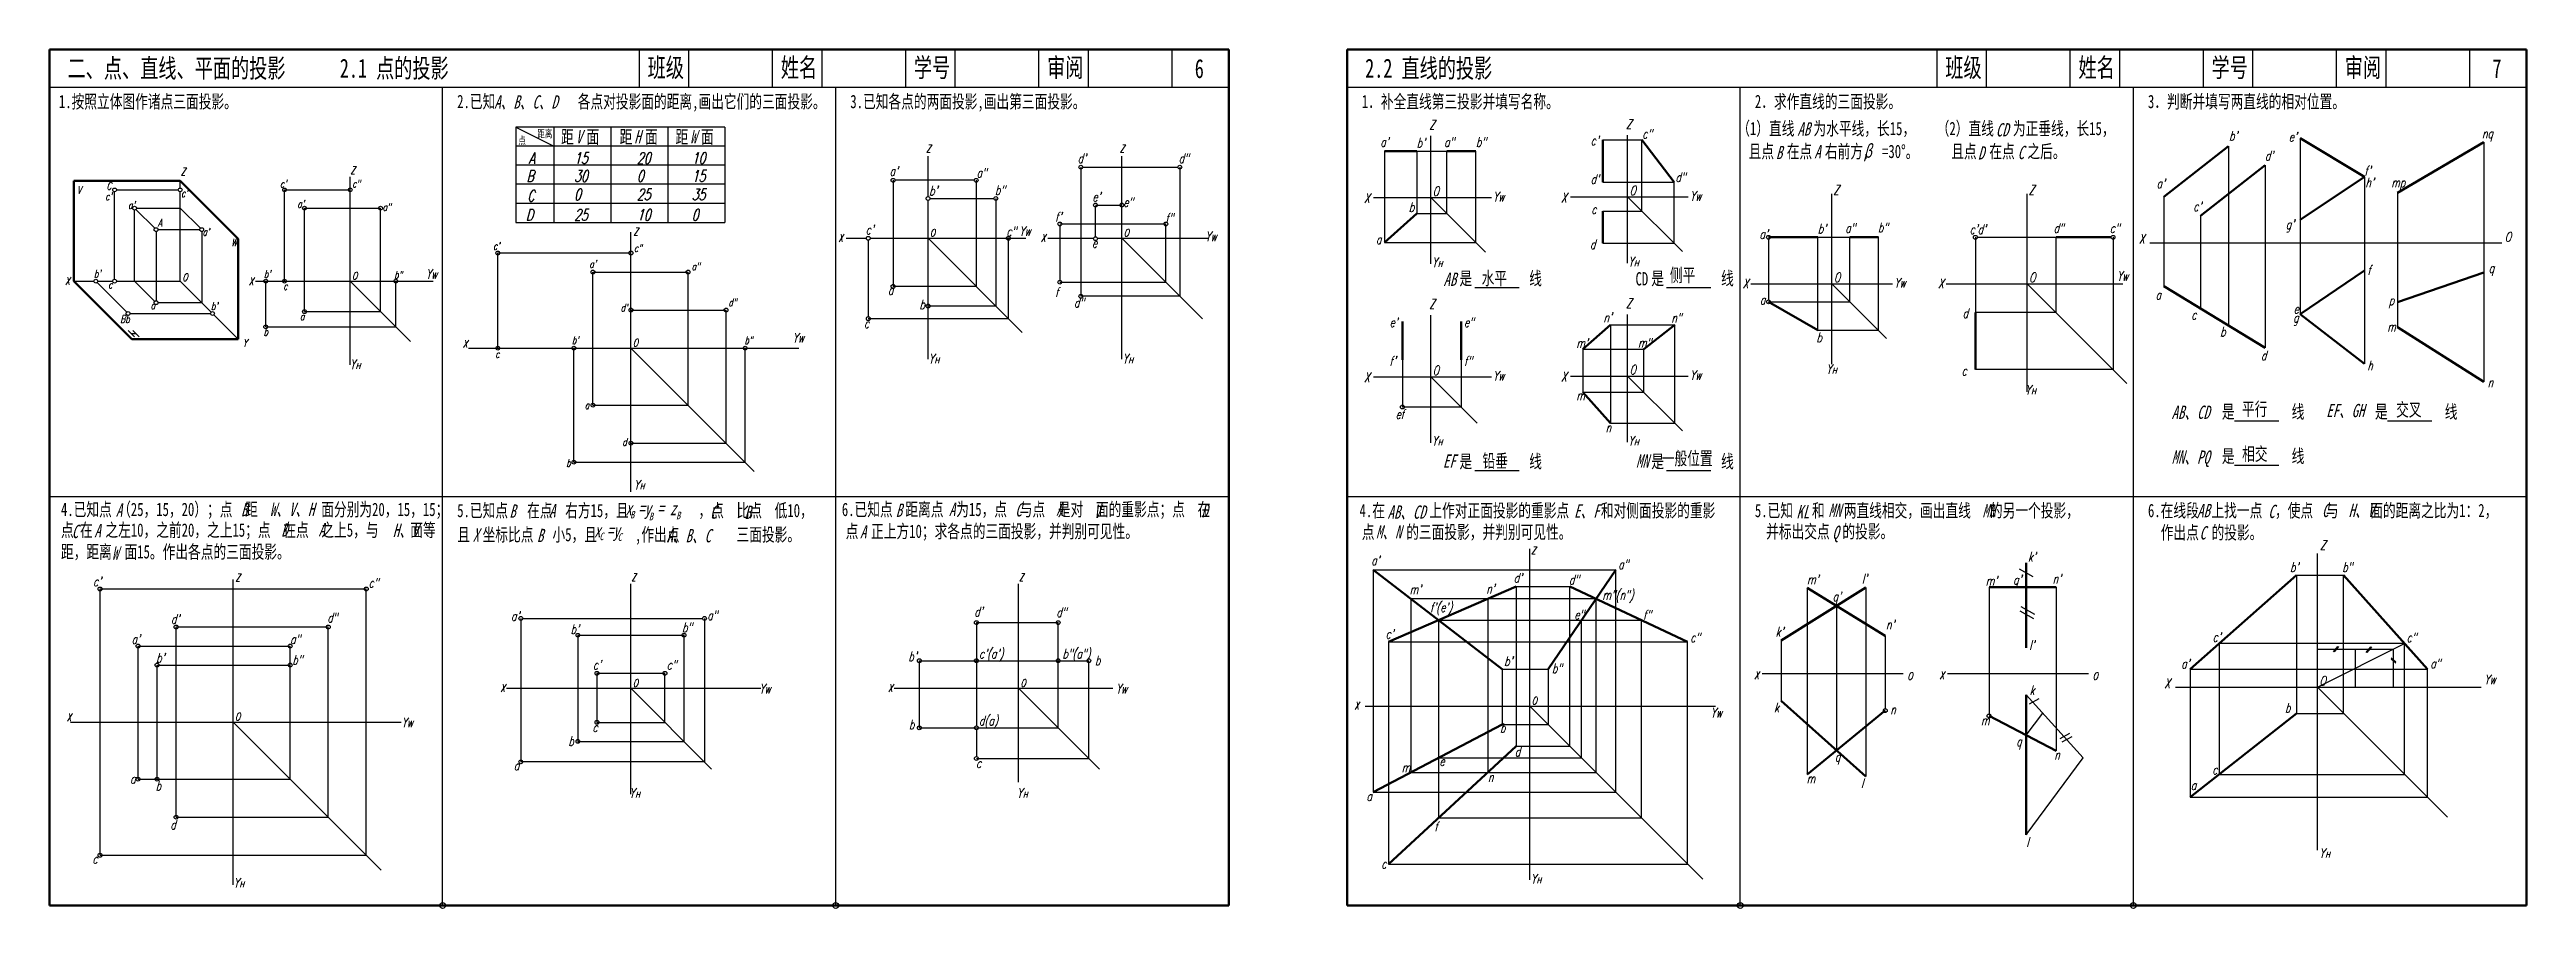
# Model space of a CAD drawing. Header units: millimetres. Extents: x -1022 to 1047, y 2161 to 2730.
# Drawn here: x -1007 to -356, y 2504 to 2730 of the extents above; entities that cross this region are included whole.
import ezdxf

# ---------------------------------------------------------------- set-up
doc = ezdxf.new("R2010")
doc.units = ezdxf.units.MM
doc.header["$PDMODE"] = 33
doc.header["$PDSIZE"] = 1.5
for name, color, linetype, lineweight in [('文字', 7, 'Continuous', 25), ('标注', 7, 'Continuous', 25), ('标题文字', 7, 'Continuous', 25), ('答案作图线1', 5, 'Continuous', 25), ('答案作图线2', 6, 'Continuous', 25), ('答案标注', 1, 'Continuous', 25), ('答案粗实线', 1, 'Continuous', 50), ('答案细实线', 1, 'Continuous', 25), ('粗实线', 7, 'Continuous', 50), ('细实线', 7, 'Continuous', 25)]:
    doc.layers.add(name, color=color, linetype=linetype, lineweight=lineweight)
doc.styles.add('style1', font='txt.shx', dxfattribs={"width": 0.7, "oblique": 15})
doc.styles.add('字母标注-2.5号', font='txt.shx', dxfattribs={"width": 0.7, "oblique": 15, "height": 2.5})
doc.styles.add('标题字母', font='SIMFANG.TTF', dxfattribs={"width": 0.7, "oblique": 15, "height": 3.5})
doc.styles.add('标题汉字1-5号', font='SimSun.ttf', dxfattribs={"width": 0.7, "height": 5})
doc.styles.add('标题汉字2-3.5号', font='SimSun.ttf', dxfattribs={"width": 0.7, "height": 3.5})

msp = doc.modelspace()

# ---------------------------------------------------------------- texts
at = {"layer": '文字', "style": '标题汉字2-3.5号', "width": 0.7}
for s, p in [('距离', (-878.6, 2706.51)), ('点', (-883.62, 2704.75))]:
    msp.add_text(s, height=2, dxfattribs=at).set_placement(p)
at = {"layer": '标注', "oblique": 15, "width": 0.7}
for s, height, style, p in [('Z', 2.5, '字母标注-2.5号', (-644.2, 2708.64)), ('Z', 2.5, '字母标注-2.5号', (-592.42, 2708.81)), ('A', 3, 'style1', (-880.95, 2699.62)), ('15', 3, 'style1', (-868.97, 2699.62)), ('20', 3, 'style1', (-852.47, 2699.62)), ('10', 3, 'style1', (-838.06, 2699.62)), ('Z', 2, '字母标注-2.5号', (-776.42, 2702.6)), ("d'", 2.5, '字母标注-2.5号', (-736.59, 2699.83)), ('Z', 2, '字母标注-2.5号', (-725.48, 2702.6)), ('d"', 2.5, '字母标注-2.5号', (-710.06, 2699.83)), ("a'", 2.5, '字母标注-2.5号', (-657.06, 2704.11)), ("b'", 2.5, '字母标注-2.5号', (-647.47, 2703.93)), ("c'", 2.5, '字母标注-2.5号', (-601.75, 2704.49)), ("b'", 2.5, '字母标注-2.5号', (-433.91, 2705.74)), ("d'", 2.5, '字母标注-2.5号', (-424.5, 2700.51)), ("e'", 2.5, '字母标注-2.5号', (-418.22, 2705.48)), ('nq', 2.5, '字母标注-2.5号', (-367.41, 2706.33)), ('Z', 2, '字母标注-2.5号', (-972.33, 2696.53)), ('Z', 2, '字母标注-2.5号', (-927.74, 2696.91)), ('B', 3, 'style1', (-881.48, 2694.93)), ('30', 3, 'style1', (-868.97, 2694.93)), ('0', 3, 'style1', (-852.47, 2694.93)), ('15', 3, 'style1', (-838.06, 2694.93)), ("a'", 2.5, '字母标注-2.5号', (-786.04, 2696.46)), ('a"', 2.5, '字母标注-2.5号', (-763.18, 2696.02)), ("d'", 2.5, '字母标注-2.5号', (-601.75, 2694.34)), ("a'", 2.5, '字母标注-2.5号', (-452.99, 2693.19)), ("f'", 2.5, '字母标注-2.5号', (-398.35, 2696.59)), ("h'", 2.5, '字母标注-2.5号', (-398.06, 2693.48)), ("c'", 2, '字母标注-2.5号', (-992.21, 2690.07)), ("a'", 2, '字母标注-2.5号', (-986.2, 2687.78)), ("c'", 2, 'style1', (-972.27, 2690.89)), ('C', 3, 'style1', (-881.3, 2689.73)), ('0', 3, 'style1', (-868.97, 2690.07)), ('25', 3, 'style1', (-852.47, 2690.07)), ('35', 3, 'style1', (-838.06, 2690.07)), ("b'", 2.5, '字母标注-2.5号', (-775.64, 2691.33)), ('b"', 2.5, '字母标注-2.5号', (-758.34, 2691.47)), ("e'", 2.5, '字母标注-2.5号', (-732.7, 2689.72)), ('X', 2.5, '字母标注-2.5号', (-661.32, 2689.33)), ('b', 2.5, '字母标注-2.5号', (-649.54, 2687)), ('O', 2.5, '字母标注-2.5号', (-643.29, 2691.19)), ('Yw', 2.5, '字母标注-2.5号', (-627.4, 2689.75)), ('X', 2.5, '字母标注-2.5号', (-609.54, 2689.5)), ('O', 2.5, '字母标注-2.5号', (-591.51, 2691.36)), ('Yw', 2.5, '字母标注-2.5号', (-575.62, 2689.92)), ('Z', 2.5, '字母标注-2.5号', (-537.94, 2691.51)), ('Z', 2.5, '字母标注-2.5号', (-486.61, 2691.51)), ("c'", 2.5, '字母标注-2.5号', (-443.32, 2687.18)), ('mp', 2.5, '字母标注-2.5号', (-391.29, 2693.46)), ('A', 2, '字母标注-2.5号', (-978.38, 2683.13)), ("a'", 2, 'style1', (-966.64, 2680.73)), ('D', 3, 'style1', (-881.65, 2684.69)), ('25', 3, 'style1', (-868.97, 2684.69)), ('Z', 2, '字母标注-2.5号', (-853.34, 2680.8)), ('10', 3, 'style1', (-852.47, 2684.69)), ('0', 3, 'style1', (-838.06, 2684.69)), ("c'", 2.5, '字母标注-2.5号', (-792.34, 2681.07)), ('Yw', 2.5, 'style1', (-751.91, 2680.69)), ("f'", 2.5, '字母标注-2.5号', (-742.52, 2684.44)), ('c', 2.5, '字母标注-2.5号', (-601.56, 2686.44)), ("c'd'", 2.5, '字母标注-2.5号', (-502.14, 2681.17)), ('d"', 2.5, '字母标注-2.5号', (-480.05, 2681.46)), ('c"', 2.5, '字母标注-2.5号', (-465.27, 2681.46)), ("g'", 2.5, '字母标注-2.5号', (-419.01, 2682.48)), ('X', 2, '字母标注-2.5号', (-799.49, 2679.15)), ('O', 2, '字母标注-2.5号', (-775.42, 2680.48)), ('X', 2, '字母标注-2.5号', (-746.24, 2679.15)), ('e', 2.5, '字母标注-2.5号', (-732.84, 2677.56)), ('O', 2, '字母标注-2.5号', (-724.48, 2680.48)), ('Yw', 2.5, 'style1', (-703.04, 2679.31)), ('a', 2.5, '字母标注-2.5号', (-658.19, 2678.54)), ('d', 2.5, '字母标注-2.5号', (-601.94, 2677.22)), ("a'", 2.5, '字母标注-2.5号', (-557.36, 2679.92)), ('X', 2.5, '字母标注-2.5号', (-457.63, 2678.67)), ('O', 2.5, '字母标注-2.5号', (-361.43, 2679.19)), ("b'", 2, 'style1', (-995.18, 2669.76)), ('X', 2, '字母标注-2.5号', (-954.48, 2667.73)), ('O', 2, '字母标注-2.5号', (-927.33, 2669.19)), ('Yw', 2.5, 'style1', (-907.93, 2669.42)), ('Y', 2.5, '字母标注-2.5号', (-643.47, 2672.47)), ('H', 1.5, 'style1', (-641.91, 2672.55)), ('Y', 2.5, '字母标注-2.5号', (-591.87, 2672.65)), ('H', 1.5, 'style1', (-590.32, 2672.73)), ('O', 2.5, '字母标注-2.5号', (-537.8, 2668.53)), ('O', 2.5, '字母标注-2.5号', (-486.47, 2668.53)), ('Yw', 2.5, '字母标注-2.5号', (-463.41, 2668.88)), ('f', 2.5, '字母标注-2.5号', (-397.56, 2670.47)), ('q', 2.5, '字母标注-2.5号', (-365.67, 2670.98)), ('c', 2, 'style1', (-991.45, 2666.87)), ("b'", 2, 'style1', (-964.43, 2661.24)), ('f', 2.5, '字母标注-2.5号', (-742.52, 2664.66)), ('Z', 2.5, '字母标注-2.5号', (-644.2, 2661.55)), ('Z', 2.5, '字母标注-2.5号', (-592.42, 2661.72)), ('X', 2.5, '字母标注-2.5号', (-561.77, 2666.91)), ('a', 2.5, '字母标注-2.5号', (-557.26, 2662.64)), ('Yw', 2.5, '字母标注-2.5号', (-521.91, 2667.09)), ('X', 2.5, '字母标注-2.5号', (-510.44, 2666.91)), ('a', 2.5, '字母标注-2.5号', (-453.25, 2663.93)), ('p', 2.5, '字母标注-2.5号', (-391.95, 2662.5)), ('B', 2, 'style1', (-988.25, 2657.87)), ('b', 2, 'style1', (-986.94, 2657.85)), ('a', 2, 'style1', (-980.29, 2661.43)), ('c', 2.5, '字母标注-2.5号', (-792.78, 2656.46)), ("e'", 2.5, '字母标注-2.5号', (-654.62, 2656.72)), ('e"', 2.5, '字母标注-2.5号', (-635.05, 2656.72)), ("n'", 2.5, '字母标注-2.5号', (-598.36, 2658.04)), ('n"', 2.5, '字母标注-2.5号', (-580.51, 2657.91)), ('d', 2.5, '字母标注-2.5号', (-503.99, 2659.1)), ('c', 2.5, '字母标注-2.5号', (-443.84, 2658.7)), ('b', 2.5, '字母标注-2.5号', (-436.26, 2654.26)), ('g', 2.5, '字母标注-2.5号', (-417.07, 2657.95)), ('e', 2.5, '字母标注-2.5号', (-416.93, 2660.25)), ('m', 2.5, '字母标注-2.5号', (-392.34, 2655.56)), ('X', 2, '字母标注-2.5号', (-898.21, 2651.31)), ('O', 2, '字母标注-2.5号', (-853.51, 2651.61)), ('Yw', 2.5, 'style1', (-811.5, 2652.64)), ("m'", 2.5, '字母标注-2.5号', (-605.51, 2651.27)), ('m"', 2.5, '字母标注-2.5号', (-589.29, 2651.34)), ('d', 2.5, '字母标注-2.5号', (-425.54, 2647.98)), ('Y', 2.5, 'style1', (-927.91, 2645.67)), ('H', 1.5, 'style1', (-926.35, 2645.74)), ('Y', 2.5, 'style1', (-775.75, 2647.15)), ('H', 1.5, 'style1', (-774.2, 2647.23)), ('Y', 2.5, 'style1', (-724.81, 2647.15)), ('H', 1.5, 'style1', (-723.26, 2647.23)), ('X', 2.5, '字母标注-2.5号', (-661.32, 2642.24)), ("f'", 2.5, '字母标注-2.5号', (-654.62, 2646.57)), ('O', 2.5, '字母标注-2.5号', (-643.29, 2644.1)), ('f"', 2.5, '字母标注-2.5号', (-635.05, 2646.57)), ('Yw', 2.5, '字母标注-2.5号', (-627.4, 2642.66)), ('X', 2.5, '字母标注-2.5号', (-609.54, 2642.41)), ('O', 2.5, '字母标注-2.5号', (-591.51, 2644.27)), ('Yw', 2.5, '字母标注-2.5号', (-575.62, 2642.83)), ('Y', 2.5, '字母标注-2.5号', (-539.82, 2644.4)), ('H', 1.5, 'style1', (-538.27, 2644.48)), ('c', 2.5, '字母标注-2.5号', (-504.22, 2644)), ('h', 2.5, '字母标注-2.5号', (-397.57, 2645.37)), ('m', 2.5, '字母标注-2.5号', (-605.51, 2637.54)), ('Y', 2.5, '字母标注-2.5号', (-487.47, 2638.98)), ('H', 1.5, 'style1', (-485.92, 2639.05)), ('n', 2.5, '字母标注-2.5号', (-365.93, 2640.93)), ('n', 2.5, '字母标注-2.5号', (-597.8, 2629.08)), ('Y', 2.5, '字母标注-2.5号', (-643.47, 2625.58)), ('H', 1.5, 'style1', (-641.91, 2625.66)), ('Y', 2.5, '字母标注-2.5号', (-591.87, 2625.56)), ('H', 1.5, 'style1', (-590.32, 2625.64)), ('Y', 2.5, 'style1', (-853.24, 2614.02)), ('H', 1.5, 'style1', (-851.68, 2614.1)), ('x =y = z', 3.5, '标题字母', (-855.46, 2607.28)), ('B', 2, '标题字母', (-854.24, 2606.41)), ('B', 2, '标题字母', (-849.32, 2605.93)), ('B', 2, '标题字母', (-842.15, 2606.2)), ('x =y', 3.5, '标题字母', (-863.69, 2601.47)), ('C', 2, '标题字母', (-862.33, 2600.71)), ('C', 2, '标题字母', (-857.54, 2600.53)), ('Z', 2, '字母标注-2.5号', (-617.37, 2597)), ('Z', 2.5, '字母标注-2.5号', (-410, 2598.15)), ('Z', 2, '字母标注-2.5号', (-957.96, 2589.88)), ('Z', 2, '字母标注-2.5号', (-853.93, 2589.91)), ('Z', 2, '字母标注-2.5号', (-752.02, 2589.91)), ("a'", 2.5, '字母标注-2.5号', (-659.43, 2594.15)), ("d'", 2.5, '字母标注-2.5号', (-621.96, 2589.55)), ('d"', 2.5, '字母标注-2.5号', (-607.45, 2589.06)), ('a"', 2.5, '字母标注-2.5号', (-594.49, 2593.09)), ("m'", 2.5, '字母标注-2.5号', (-544.84, 2589.14)), ("l'", 2.5, '字母标注-2.5号', (-530.44, 2589.36)), ("k'", 2.5, '字母标注-2.5号', (-486.78, 2595.1)), ("n'", 2.5, '字母标注-2.5号', (-480.28, 2589.33)), ("b'", 2.5, '字母标注-2.5号', (-417.89, 2592.39)), ('b"', 2.5, '字母标注-2.5号', (-404.18, 2592.39)), ("m'", 2.5, '字母标注-2.5号', (-497.89, 2588.8)), ("n'", 2.5, '字母标注-2.5号', (-524.09, 2577.29)), ("c'", 2.5, '字母标注-2.5号', (-655.67, 2574.79)), ('c"', 2.5, '字母标注-2.5号', (-575.55, 2573.88)), ("k'", 2.5, '字母标注-2.5号', (-553.1, 2575.39)), ("l'", 2.5, '字母标注-2.5号', (-486.46, 2571.91)), ("b'", 2.5, '字母标注-2.5号', (-624.48, 2567.64)), ('b"', 2.5, '字母标注-2.5号', (-611.93, 2565.77)), ('X', 2, '字母标注-2.5号', (-558.73, 2564.16)), ('O', 2, '字母标注-2.5号', (-518.47, 2563.97)), ('X', 2, '字母标注-2.5号', (-510.03, 2564.16)), ('O', 2, '字母标注-2.5号', (-469.77, 2563.97)), ("a'", 2.5, '字母标注-2.5号', (-446.51, 2566.98)), ('a"', 2.5, '字母标注-2.5号', (-381, 2567.04)), ('X', 2, '字母标注-2.5号', (-888.34, 2560.87)), ('O', 2, '字母标注-2.5号', (-853.51, 2562.19)), ('Yw', 2.5, 'style1', (-820.29, 2560.44)), ('X', 2, '字母标注-2.5号', (-786.43, 2560.87)), ('O', 2, '字母标注-2.5号', (-751.6, 2562.19)), ('Yw', 2.5, 'style1', (-726.56, 2560.44)), ('O', 2, '字母标注-2.5号', (-617.23, 2557.49)), ('k', 2.5, '字母标注-2.5号', (-486.33, 2560.03)), ('X', 2.5, '字母标注-2.5号', (-450.91, 2561.82)), ('O', 2.5, '字母标注-2.5号', (-410.18, 2562.49)), ('Yw', 2.5, '字母标注-2.5号', (-366.8, 2562.84)), ('X', 2, '字母标注-2.5号', (-1002.35, 2553.15)), ('O', 2, '字母标注-2.5号', (-958.09, 2553.31)), ('Yw', 2.5, 'style1', (-914.32, 2551.55)), ('X', 2, '字母标注-2.5号', (-663.86, 2556.23)), ('b', 2.5, '字母标注-2.5号', (-625.58, 2550.14)), ('Yw', 2.5, 'style1', (-570.19, 2554.12)), ('k', 2.5, '字母标注-2.5号', (-553.52, 2555.49)), ('n', 2.5, '字母标注-2.5号', (-522.98, 2554.96)), ('m', 2.5, '字母标注-2.5号', (-499.15, 2552.08)), ('b', 2.5, '字母标注-2.5号', (-419.22, 2555.41)), ('d', 2.5, '字母标注-2.5号', (-621.68, 2543.88)), ('Y', 2.5, 'style1', (-854.43, 2532.99)), ('H', 1.5, 'style1', (-852.88, 2533.07)), ('Y', 2.5, 'style1', (-752.52, 2532.99)), ('H', 1.5, 'style1', (-750.97, 2533.07)), ('a', 2.5, '字母标注-2.5号', (-660.68, 2532.18)), ('l', 2.5, '字母标注-2.5号', (-530.65, 2535.6)), ('a', 2.5, '字母标注-2.5号', (-443.98, 2535.05)), ('l', 2.5, '字母标注-2.5号', (-487.21, 2520.13)), ('c', 2.5, '字母标注-2.5号', (-656.78, 2514.39)), ('Y', 2.5, '字母标注-2.5号', (-410.17, 2517.21)), ('H', 1.5, 'style1', (-408.62, 2517.29)), ('Y', 2.5, 'style1', (-958.47, 2509.39)), ('H', 1.5, 'style1', (-956.92, 2509.47)), ('Y', 2.5, 'style1', (-617.48, 2510.45)), ('H', 1.5, 'style1', (-615.93, 2510.53))]:
    msp.add_text(s, height=height, dxfattribs=dict(at, style=style)).set_placement(p)
at = {"layer": '标题文字', "width": 0.7}
for s, height, style, p in [('学号', 5, '标题汉字1-5号', (-779.64, 2722.43)), ('学号', 5, '标题汉字1-5号', (-438.52, 2722.43)), ('二、点、直线、平面的投影      2.1 点的投影', 5, '标题汉字1-5号', (-1002.13, 2722.26)), ('班级', 5, '标题汉字1-5号', (-849.64, 2722.43)), ('姓名', 5, '标题汉字1-5号', (-814.64, 2722.43)), ('审阅', 5, '标题汉字1-5号', (-744.64, 2722.43)), ('6', 5, '标题汉字1-5号', (-705.81, 2722.16)), ('2.2 直线的投影', 5, '标题汉字1-5号', (-661.01, 2722.26)), ('班级', 5, '标题汉字1-5号', (-508.52, 2722.43)), ('姓名', 5, '标题汉字1-5号', (-473.52, 2722.43)), ('审阅', 5, '标题汉字1-5号', (-403.52, 2722.43)), ('7', 5, '标题汉字1-5号', (-364.69, 2722.16)), ('1.按照立体图作诸点三面投影。', 3.5, '标题汉字2-3.5号', (-1004.4, 2714.26)), ('2.已知             各点对投影面的距离,画出它们的三面投影。', 3.5, '标题汉字2-3.5号', (-899.7, 2714.26)), ('3.已知各点的两面投影,画出第三面投影。', 3.5, '标题汉字2-3.5号', (-796.36, 2714.26)), ('1．补全直线第三投影并填写名称。', 3.5, '标题汉字2-3.5号', (-661.9, 2714.26)), ('2．求作直线的三面投影。', 3.5, '标题汉字2-3.5号', (-558.57, 2714.26)), ('3．判断并填写两直线的相对位置。', 3.5, '标题汉字2-3.5号', (-455.24, 2714.26)), ('距  面', 3.5, '标题汉字2-3.5号', (-872.39, 2704.97)), ('距  面', 3.5, '标题汉字2-3.5号', (-856.98, 2704.97)), ('距  面', 3.5, '标题汉字2-3.5号', (-842.3, 2704.97)), ('（1）直线   为水平线，长15，', 3.5, '标题汉字2-3.5号', (-563.21, 2707.16)), ('（2）直线   为正垂线，长15，', 3.5, '标题汉字2-3.5号', (-510.78, 2707.16)), ('且点  在点  右前方， =30°。', 3.5, '标题汉字2-3.5号', (-560.21, 2701.15)), ('且点  在点  之后。', 3.5, '标题汉字2-3.5号', (-506.96, 2701.15)), ('  是         线', 3.5, '标题汉字2-3.5号', (-639.57, 2667.77)), ('水平', 3.5, '标题汉字2-3.5号', (-630.4, 2667.77)), ('CD', 3.5, '标题汉字2-3.5号', (-589.95, 2667.65)), ('  是         线', 3.5, '标题汉字2-3.5号', (-589.14, 2667.77)), ('侧平', 3.5, '标题汉字2-3.5号', (-580.91, 2668.62)), ('平行', 3.5, '标题汉字2-3.5号', (-430.53, 2633.42)), ('交叉', 3.5, '标题汉字2-3.5号', (-390, 2633.28)), ('       是         线', 3.5, '标题汉字2-3.5号', (-447.48, 2632.73)), ('       是         线', 3.5, '标题汉字2-3.5号', (-407.22, 2632.73)), ('一般位置', 3.5, '标题汉字2-3.5号', (-583.04, 2620.45)), ('       是         线', 3.5, '标题汉字2-3.5号', (-447.48, 2621.07)), ('相交', 3.5, '标题汉字2-3.5号', (-430.49, 2621.64)), ('  是         线', 3.5, '标题汉字2-3.5号', (-639.57, 2619.67)), ('铅垂', 3.5, '标题汉字2-3.5号', (-630.18, 2619.81)), ('  是         线', 3.5, '标题汉字2-3.5号', (-589.14, 2619.67)), ('4.已知点 （25，15，20）；点  距          面分别为20，15，15；', 3.5, '标题汉字2-3.5号', (-1003.86, 2607.05)), ('6.已知点  距离点  为15，点  与点  是对  面的重影点；点  在', 3.5, '标题汉字2-3.5号', (-798.58, 2607.05)), ('点 在  之左10，之前20，之上15；点  在点  之上5，与     面等', 3.5, '标题汉字2-3.5号', (-1003.86, 2601.63)), ('5.已知点   在点  右方15，且           ，点  比点  低10，', 3.5, '标题汉字2-3.5号', (-899.7, 2606.76)), ('点  正上方10；求各点的三面投影，并判别可见性。', 3.5, '标题汉字2-3.5号', (-797.58, 2601.31)), ('4.在       上作对正面投影的重影点     和对侧面投影的重影', 3.5, '标题汉字2-3.5号', (-662.49, 2606.76)), ('点     的三面投影，并判别可见性。', 3.5, '标题汉字2-3.5号', (-661.9, 2601.1)), ('5.已知   和   两直线相交，画出直线   的另一个投影，', 3.5, '标题汉字2-3.5号', (-558.57, 2606.76)), ('并标出交点  的投影。', 3.5, '标题汉字2-3.5号', (-555.61, 2601.25)), ('6.在线段  上找一点  ，使点  与     面的距离之比为1：2，', 3.5, '标题汉字2-3.5号', (-455.24, 2606.76)), ('作出点  的投影。', 3.5, '标题汉字2-3.5号', (-451.89, 2600.98)), ('距，距离  面15。作出各点的三面投影。', 3.5, '标题汉字2-3.5号', (-1003.86, 2595.91)), ('且  坐标比点   小5，且      ,作出点         三面投影。', 3.5, '标题汉字2-3.5号', (-899.7, 2600.43))]:
    msp.add_text(s, height=height, dxfattribs=dict(at, style=style)).set_placement(p)
at = {"layer": '答案标注', "oblique": 15, "width": 0.7}
for s, height, style, p in [('c"', 2.5, '字母标注-2.5号', (-588.16, 2706.25)), ('a"', 2.5, '字母标注-2.5号', (-640.26, 2704.11)), ('b"', 2.5, '字母标注-2.5号', (-631.89, 2704.11)), ('d"', 2.5, '字母标注-2.5号', (-579.45, 2694.85)), ("c'", 2, 'style1', (-946.27, 2693.41)), ("a'", 2, 'style1', (-941.72, 2688.09)), ('c"', 2, 'style1', (-927.3, 2693.41)), ('a"', 2, 'style1', (-919.29, 2687.27)), ('e"', 2.5, '字母标注-2.5号', (-724.61, 2688.28)), ('c"', 2.5, '字母标注-2.5号', (-755.32, 2680.61)), ('f"', 2.5, '字母标注-2.5号', (-713.57, 2684.15)), ("b'", 2.5, '字母标注-2.5号', (-542.03, 2681.33)), ('a"', 2.5, '字母标注-2.5号', (-534.83, 2681.49)), ('b"', 2.5, '字母标注-2.5号', (-526.23, 2681.64)), ("c'", 2, 'style1', (-890.25, 2677.05)), ('c"', 2, 'style1', (-853.22, 2676.49)), ("b'", 2, 'style1', (-950.53, 2669.64)), ('b"', 2, 'style1', (-916.27, 2669.45)), ("a'", 2, 'style1', (-864.96, 2672.3)), ('a"', 2, 'style1', (-838.07, 2671.65)), ('c', 2, 'style1', (-945.44, 2666.46)), ('d"', 2, 'style1', (-828.4, 2662.19)), ('a', 2.5, '字母标注-2.5号', (-786.47, 2665.18)), ('b', 2.5, '字母标注-2.5号', (-778.19, 2661.39)), ('d"', 2.5, '字母标注-2.5号', (-737.55, 2661.9)), ('a', 2, 'style1', (-941.03, 2658.52)), ("d'", 2, 'style1', (-856.73, 2660.79)), ('b', 2, 'style1', (-950.6, 2654.45)), ("b'", 2, 'style1', (-869.56, 2652.26)), ('b"', 2, 'style1', (-824.18, 2652.26)), ('b', 2.5, '字母标注-2.5号', (-542.38, 2652.76)), ('c', 2, 'style1', (-889.68, 2648.6)), ('a', 2, 'style1', (-866.17, 2635.18)), ('ef', 2.5, '字母标注-2.5号', (-653.02, 2632.56)), ('d', 2, 'style1', (-856.31, 2625.48)), ('b', 2, 'style1', (-871.03, 2620.01)), ("q'", 2.5, '字母标注-2.5号', (-490.68, 2589.09)), ("c'", 2.5, '字母标注-2.5号', (-995.41, 2588.6)), ('c"', 2.5, '字母标注-2.5号', (-923, 2588.24)), ("m'", 2.5, '字母标注-2.5号', (-649.34, 2586.55)), ("n'", 2.5, '字母标注-2.5号', (-629.18, 2586.7)), ('m"(n")', 2.5, '字母标注-2.5号', (-598.64, 2585.07)), ("q'", 2.5, '字母标注-2.5号', (-538.12, 2584.66)), ("d'", 2.5, '字母标注-2.5号', (-974.93, 2578.74)), ('d"', 2.5, '字母标注-2.5号', (-933.87, 2579.1)), ("d'", 2.5, '字母标注-2.5号', (-763.77, 2580.65)), ('d"', 2.5, '字母标注-2.5号', (-742.21, 2580.49)), ("f'(e')", 2.5, '字母标注-2.5号', (-644, 2581.81)), ('e"', 2.5, '字母标注-2.5号', (-606.05, 2579.88)), ('f"', 2.5, '字母标注-2.5号', (-587.96, 2579.84)), ("a'", 2.5, '字母标注-2.5号', (-985.3, 2573.43)), ('a"', 2.5, '字母标注-2.5号', (-943.62, 2573.42)), ("c'", 2.5, '字母标注-2.5号', (-438.23, 2574)), ('c"', 2.5, '字母标注-2.5号', (-387.25, 2573.87)), ("b'", 2.5, '字母标注-2.5号', (-978.83, 2568.52)), ('b"', 2.5, '字母标注-2.5号', (-943.04, 2568.01)), ("b'", 2.5, '字母标注-2.5号', (-781.1, 2568.94)), ('b', 2.5, '字母标注-2.5号', (-732.06, 2567.85)), ('b', 2.5, '字母标注-2.5号', (-780.95, 2551)), ('q', 2.5, '字母标注-2.5号', (-489.88, 2546.53)), ('m', 2.5, '字母标注-2.5号', (-651.41, 2539.74)), ('e', 2.5, '字母标注-2.5号', (-641.48, 2541.37)), ('q', 2.5, '字母标注-2.5号', (-537.55, 2542.54)), ('n', 2.5, '字母标注-2.5号', (-479.84, 2543.08)), ('c', 2.5, '字母标注-2.5号', (-438.36, 2539.14)), ('a', 2.5, '字母标注-2.5号', (-985.69, 2536.76)), ('b', 2.5, '字母标注-2.5号', (-978.96, 2534.95)), ('n', 2.5, '字母标注-2.5号', (-628.73, 2537.22)), ('m', 2.5, '字母标注-2.5号', (-544.98, 2536.82)), ('d', 2.5, '字母标注-2.5号', (-975.11, 2524.7)), ('f', 2.5, '字母标注-2.5号', (-642.82, 2524.19)), ('c', 2.5, '字母标注-2.5号', (-995.59, 2515.69))]:
    msp.add_text(s, height=height, dxfattribs=dict(at, style=style)).set_placement(p)
at = {"layer": '答案细实线', "style": '字母标注-2.5号', "oblique": 15, "width": 0.7}
for s, p in [("b'", (-869.89, 2576.06)), ('b"', (-840.59, 2576.54)), ("c'", (-864.02, 2566.7)), ('c"', (-844.62, 2566.7)), ('b', (-870.48, 2546.68)), ('c', (-864.15, 2550.29)), ('a', (-884.83, 2540.22))]:
    msp.add_text(s, height=2.5, dxfattribs=at).set_placement(p)
at = {"layer": '细实线', "oblique": 15, "width": 0.7}
for s, height, style, p in [('A、B、C、D', 3.5, '标题字母', (-889.96, 2714.15)), ('AB', 3.5, '标题字母', (-547.38, 2707.05)), ('CD', 3.5, '标题字母', (-495.23, 2706.82)), ('V', 3.5, '标题字母', (-868.54, 2705.02)), ('H', 3.5, '标题字母', (-853.14, 2705.02)), ('W', 3.5, '标题字母', (-838.46, 2705.02)), ('B', 3.5, '标题字母', (-553.05, 2700.85)), ('A', 3.5, '标题字母', (-542.95, 2701.04)), ('β', 3.5, '标题字母', (-529.96, 2701.24)), ('D', 3.5, '标题字母', (-499.93, 2700.75)), ('C', 3.5, '标题字母', (-489.5, 2700.86)), ('V', 2, '字母标注-2.5号', (-999.63, 2691.73)), ('C', 2, 'style1', (-991.88, 2692.83)), ('W', 2, 'style1', (-959.06, 2677.94)), ('X', 2, '字母标注-2.5号', (-1002.77, 2667.83)), ('O', 2, '字母标注-2.5号', (-971.92, 2668.81)), ('AB', 3.5, '标题字母', (-640.41, 2667.55)), ('Y', 2, '字母标注-2.5号', (-956.06, 2651.53)), ('AB、CD', 3.5, '标题字母', (-449.02, 2632.58)), ('EF、GH', 3.5, '标题字母', (-408.38, 2633.04)), ('MN、PQ', 3.5, '标题字母', (-449.02, 2620.78)), ('EF', 3.5, '标题字母', (-640.57, 2619.75)), ('MN', 3.5, '标题字母', (-589.82, 2619.75)), ('C', 3.5, '标题字母', (-1001, 2601.25)), ('A', 3.5, '标题字母', (-995.08, 2601.49)), ('A', 3.5, '标题字母', (-989.44, 2606.87)), ('B', 3.5, '标题字母', (-956.53, 2607.01)), ('W、V、H', 3.5, '标题字母', (-948.94, 2607.09)), ('D', 3.5, '标题字母', (-945.92, 2601.64)), ('A', 3.5, '标题字母', (-936.15, 2601.72)), ('H、V', 3.5, '标题字母', (-916.61, 2601.57)), ('B', 3.5, '标题字母', (-885.98, 2606.6)), ('A', 3.5, '标题字母', (-875.57, 2606.7)), ('C', 3.5, '标题字母', (-833.19, 2606.36)), ('B', 3.5, '标题字母', (-824.17, 2606.27)), ('A', 3.5, '标题字母', (-793.82, 2601.15)), ('B', 3.5, '标题字母', (-784.41, 2606.84)), ('A', 3.5, '标题字母', (-770.44, 2607.05)), ('C', 3.5, '标题字母', (-753.01, 2606.94)), ('A', 3.5, '标题字母', (-742.2, 2607.15)), ('V', 3.5, '标题字母', (-732.33, 2606.52)), ('D', 3.5, '标题字母', (-704.05, 2606.74)), ('M、N', 3.5, '标题字母', (-658.17, 2601.15)), ('AB、CD', 3.5, '标题字母', (-655.14, 2606.34)), ('E、F', 3.5, '标题字母', (-606.09, 2606.63)), ('KL', 3.5, '标题字母', (-547.63, 2606.45)), ('MN', 3.5, '标题字母', (-539.22, 2606.83)), ('Q', 3.5, '标题字母', (-538.2, 2601.02)), ('MN', 3.5, '标题字母', (-498.77, 2606.68)), ('AB', 3.5, '标题字母', (-442.31, 2606.73)), ('C', 3.5, '标题字母', (-423.62, 2606.52)), ('C', 3.5, '标题字母', (-409.5, 2606.78)), ('H、V', 3.5, '标题字母', (-402.5, 2606.78)), ('W', 3.5, '标题字母', (-990.45, 2595.59)), ('X', 3.5, '标题字母', (-895.65, 2600.28)), ('B', 3.5, '标题字母', (-878.74, 2600.19)), ('A、B、C', 3.5, '标题字母', (-844.68, 2600.14)), ('C', 3.5, '标题字母', (-441.69, 2600.9)), ("a'", 2.5, '字母标注-2.5号', (-885.55, 2579.53)), ('a"', 2.5, '字母标注-2.5号', (-833.98, 2579.72)), ("c'(a')", 2.5, '字母标注-2.5号', (-762.52, 2569.63)), ('b"(a")', 2.5, '字母标注-2.5号', (-740.59, 2569.63)), ('d(a)', 2.5, '字母标注-2.5号', (-762.52, 2552.03)), ('c', 2.5, '字母标注-2.5号', (-763.3, 2540.85))]:
    msp.add_text(s, height=height, dxfattribs=dict(at, style=style)).set_placement(p)

# ---------------------------------------------------------------- linework, layer by layer
for p, q in [((-903.53, 2504.66), (-903.53, 2719.66)), ((-800.2, 2504.66), (-800.2, 2719.66)), ((-562.41, 2504.66), (-562.41, 2719.66)), ((-459.08, 2504.66), (-459.08, 2719.66)), ((-1006.87, 2612.16), (-696.87, 2612.16)), ((-665.74, 2612.16), (-355.74, 2612.16))]:
    msp.add_line(p, q)
for p in [(-903.53, 2504.66), (-800.2, 2504.66), (-562.41, 2504.66), (-459.08, 2504.66)]:
    msp.add_point(p)
at = {"layer": '标注'}
msp.add_line((-829.31, 2689.24), (-884.31, 2689.24), dxfattribs=at)
at = {"layer": '标题文字'}
for centre in [(-989.75, 2692.77), (-972.51, 2692.77), (-984.51, 2687.98), (-978.86, 2682.33), (-966.86, 2682.33), (-994.71, 2668.77), (-989.75, 2668.77), (-978.86, 2663.12), (-986.22, 2660.29), (-964.03, 2660.29)]:
    msp.add_circle(centre, 0.5, dxfattribs=at)
at = {"layer": '答案作图线1'}
for p, q in [((-489.06, 2593.18), (-485.51, 2591.19)), ((-600.32, 2585.32), (-649.04, 2585.32)), ((-649.04, 2585.32), (-649.04, 2539.65)), ((-628.79, 2585.32), (-628.79, 2539.65)), ((-600.32, 2539.65), (-600.32, 2585.32)), ((-488.92, 2582.11), (-485.37, 2580.13)), ((-488.63, 2583.25), (-485.08, 2581.26)), ((-387.77, 2573.53), (-436.56, 2573.53)), ((-436.56, 2573.53), (-436.56, 2539.14)), ((-410.69, 2562.07), (-387.77, 2573.53)), ((-405.4, 2572.8), (-406.57, 2571.35)), ((-405.13, 2572.8), (-406.3, 2571.35)), ((-396.78, 2572.64), (-397.95, 2571.18)), ((-396.5, 2572.64), (-397.67, 2571.18)), ((-387.77, 2539.14), (-387.77, 2573.53)), ((-391.27, 2569.76), (-390.12, 2568.77)), ((-391.27, 2569.48), (-390.12, 2568.5)), ((-483.95, 2558.99), (-486.5, 2557.57)), ((-475.85, 2549.91), (-478.41, 2548.49)), ((-475.28, 2549.05), (-477.84, 2547.64)), ((-649.04, 2539.65), (-600.32, 2539.65)), ((-436.56, 2539.14), (-387.77, 2539.14))]:
    msp.add_line(p, q, dxfattribs=at)
at = {"layer": '答案作图线2'}
for p, q in [((-410.69, 2572.07), (-390.69, 2572.07)), ((-400.69, 2562.07), (-400.69, 2572.07)), ((-390.69, 2562.07), (-390.69, 2572.07))]:
    msp.add_line(p, q, dxfattribs=at)
at = {"layer": '答案粗实线'}
for p, q in [((-639.56, 2702.98), (-631.95, 2702.98)), ((-588.3, 2705.92), (-579.82, 2694.84)), ((-554.98, 2680.32), (-541.99, 2680.32)), ((-533.57, 2680.32), (-526.07, 2680.32)), ((-479.41, 2680.32), (-464.91, 2680.32)), ((-554.98, 2663.37), (-541.99, 2655.87)), ((-587.78, 2650.87), (-579.65, 2657.28)), ((-500.62, 2660.54), (-500.62, 2645.54)), ((-403.82, 2591.52), (-381.75, 2566.79)), ((-524.3, 2555.91), (-544.8, 2539.13)), ((-497.02, 2554.5), (-479.39, 2545.33))]:
    msp.add_line(p, q, dxfattribs=at)
at = {"layer": '答案细实线'}
for p, q in [((-647.42, 2702.98), (-639.56, 2702.98)), ((-639.56, 2686.53), (-639.56, 2702.98)), ((-631.95, 2678.91), (-631.95, 2702.98)), ((-598.58, 2705.92), (-588.3, 2705.92)), ((-588.3, 2687.22), (-588.3, 2705.92)), ((-735.78, 2698.75), (-735.78, 2664.81)), ((-709.74, 2698.75), (-709.74, 2664.81)), ((-945.08, 2668.77), (-945.08, 2692.77)), ((-945.08, 2692.77), (-927.84, 2692.77)), ((-785.13, 2695.3), (-785.13, 2667.42)), ((-763.29, 2695.3), (-763.29, 2667.42)), ((-758.12, 2690.52), (-758.12, 2662.25)), ((-598.58, 2694.84), (-579.82, 2694.84)), ((-579.82, 2678.74), (-579.82, 2694.84)), ((-939.84, 2660.77), (-939.84, 2687.98)), ((-939.84, 2687.98), (-919.84, 2687.98)), ((-919.84, 2660.77), (-919.84, 2687.98)), ((-741.27, 2683.82), (-713.43, 2683.82)), ((-731.89, 2688.79), (-724.99, 2688.79)), ((-713.43, 2668.5), (-713.43, 2683.82)), ((-647.42, 2686.53), (-639.56, 2686.53)), ((-598.58, 2687.22), (-588.3, 2687.22)), ((-889.02, 2676.19), (-854.02, 2676.19)), ((-889.02, 2651.19), (-889.02, 2676.19)), ((-754.8, 2658.93), (-754.8, 2680.06)), ((-655.9, 2678.91), (-631.95, 2678.91)), ((-598.58, 2678.74), (-579.82, 2678.74)), ((-541.99, 2655.87), (-541.99, 2680.32)), ((-541.99, 2680.32), (-533.57, 2680.32)), ((-533.57, 2663.37), (-533.57, 2680.32)), ((-526.07, 2655.87), (-526.07, 2680.32)), ((-500.62, 2680.32), (-500.62, 2660.54)), ((-479.41, 2660.54), (-479.41, 2680.32)), ((-464.41, 2680.32), (-464.41, 2645.54)), ((-864.02, 2671.19), (-839.02, 2671.19)), ((-864.02, 2636.19), (-864.02, 2671.19)), ((-839.02, 2636.19), (-839.02, 2671.19)), ((-950.03, 2656.77), (-950.03, 2668.77)), ((-915.84, 2656.77), (-915.84, 2668.77)), ((-763.29, 2667.42), (-785.13, 2667.42)), ((-741.27, 2668.5), (-713.43, 2668.5)), ((-709.74, 2664.81), (-735.78, 2664.81)), ((-554.98, 2663.37), (-533.57, 2663.37)), ((-950.03, 2656.77), (-915.84, 2656.77)), ((-939.84, 2660.77), (-919.84, 2660.77)), ((-854.02, 2661.19), (-829.02, 2661.19)), ((-829.02, 2626.19), (-829.02, 2661.19)), ((-791.64, 2658.93), (-754.8, 2658.93)), ((-758.12, 2662.25), (-775.93, 2662.25)), ((-596.5, 2657.28), (-579.65, 2657.28)), ((-579.65, 2631.48), (-579.65, 2657.28)), ((-479.41, 2660.54), (-500.62, 2660.54)), ((-869.02, 2621.19), (-869.02, 2651.19)), ((-824.02, 2621.19), (-824.02, 2651.19)), ((-603.78, 2650.87), (-587.78, 2650.87)), ((-587.78, 2639.62), (-587.78, 2650.87)), ((-541.99, 2655.87), (-526.07, 2655.87)), ((-651.23, 2648.1), (-651.23, 2635.7)), ((-635.81, 2648.1), (-635.81, 2635.7)), ((-464.41, 2645.54), (-500.62, 2645.54)), ((-603.78, 2639.62), (-587.78, 2639.62)), ((-864.02, 2636.19), (-839.02, 2636.19)), ((-635.81, 2635.7), (-651.23, 2635.7)), ((-596.5, 2631.48), (-579.65, 2631.48)), ((-854.02, 2626.19), (-829.02, 2626.19)), ((-869.02, 2621.19), (-824.02, 2621.19)), ((-416.21, 2591.52), (-403.82, 2591.52)), ((-403.82, 2555.19), (-403.82, 2591.52)), ((-993.6, 2517.89), (-993.6, 2587.89)), ((-993.6, 2587.89), (-923.6, 2587.89)), ((-923.6, 2517.89), (-923.6, 2587.89)), ((-544.8, 2588.21), (-544.8, 2539.13)), ((-479.39, 2588.32), (-479.39, 2545.33)), ((-882.97, 2580.16), (-882.97, 2542.46)), ((-834.71, 2580.16), (-834.71, 2542.46)), ((-763.22, 2579.03), (-763.22, 2569.03)), ((-763.22, 2579.03), (-741.72, 2579.03)), ((-741.72, 2551.38), (-741.72, 2579.03)), ((-641.73, 2579.7), (-641.73, 2527.7)), ((-641.73, 2579.7), (-588.38, 2579.7)), ((-604.15, 2543.47), (-604.15, 2579.7)), ((-588.38, 2527.7), (-588.38, 2579.7)), ((-537.08, 2583.46), (-537.08, 2545.45)), ((-983.6, 2537.89), (-983.6, 2572.89)), ((-983.6, 2572.89), (-943.6, 2572.89)), ((-973.6, 2577.89), (-933.6, 2577.89)), ((-973.6, 2527.89), (-973.6, 2577.89)), ((-943.6, 2537.89), (-943.6, 2572.89)), ((-933.6, 2527.89), (-933.6, 2577.89)), ((-867.97, 2575.72), (-867.97, 2547.83)), ((-867.97, 2575.72), (-840.08, 2575.72)), ((-840.08, 2547.83), (-840.08, 2575.72)), ((-978.6, 2537.89), (-978.6, 2567.89)), ((-978.6, 2567.89), (-943.6, 2567.89)), ((-862.97, 2565.72), (-845.08, 2565.72)), ((-862.97, 2565.72), (-862.97, 2552.83)), ((-845.08, 2552.83), (-845.08, 2565.72)), ((-778.22, 2569.03), (-763.22, 2569.03)), ((-778.22, 2569.03), (-778.22, 2551.38)), ((-741.72, 2569.03), (-733.65, 2569.03)), ((-733.65, 2543.31), (-733.65, 2569.03)), ((-444.18, 2566.79), (-381.75, 2566.79)), ((-381.75, 2533.13), (-381.75, 2566.79)), ((-487.24, 2560.06), (-472.23, 2543.53)), ((-862.97, 2552.83), (-845.08, 2552.83)), ((-487.24, 2549.42), (-482.91, 2555.28)), ((-416.21, 2555.19), (-403.82, 2555.19)), ((-867.97, 2547.83), (-840.08, 2547.83)), ((-778.22, 2551.38), (-741.72, 2551.38)), ((-834.71, 2542.46), (-882.97, 2542.46)), ((-763.22, 2543.31), (-733.65, 2543.31)), ((-641.73, 2543.47), (-604.15, 2543.47)), ((-487.24, 2523.25), (-472.23, 2543.53)), ((-983.6, 2537.89), (-943.6, 2537.89)), ((-444.18, 2533.13), (-381.75, 2533.13)), ((-973.6, 2527.89), (-933.6, 2527.89)), ((-641.73, 2527.7), (-588.38, 2527.7)), ((-993.6, 2517.89), (-923.6, 2517.89))]:
    msp.add_line(p, q, dxfattribs=at)
for centre in [(-945.08, 2692.77), (-927.84, 2692.77), (-724.99, 2688.79), (-939.84, 2687.98), (-919.84, 2687.98), (-713.43, 2683.82), (-889.02, 2676.19), (-854.02, 2676.19), (-754.8, 2680.06), (-864.02, 2671.19), (-839.02, 2671.19), (-950.03, 2668.77), (-945.08, 2668.77), (-915.84, 2668.77), (-785.13, 2667.42), (-735.78, 2664.81), (-950.03, 2656.77), (-939.84, 2660.77), (-854.02, 2661.19), (-829.02, 2661.19), (-775.93, 2662.25), (-889.02, 2651.19), (-869.02, 2651.19), (-824.02, 2651.19), (-864.02, 2636.19), (-651.23, 2635.7), (-854.02, 2626.19), (-869.02, 2621.19), (-993.6, 2587.89), (-923.6, 2587.89), (-763.22, 2579.03), (-741.72, 2579.03), (-983.6, 2572.89), (-973.6, 2577.89), (-943.6, 2572.89), (-933.6, 2577.89), (-867.97, 2575.72), (-840.08, 2575.72), (-978.6, 2567.89), (-943.6, 2567.89), (-862.97, 2565.72), (-845.08, 2565.72), (-778.22, 2569.03), (-733.65, 2569.03), (-862.97, 2552.83), (-867.97, 2547.83), (-778.22, 2551.38), (-882.97, 2542.46), (-983.6, 2537.89), (-978.6, 2537.89), (-973.6, 2527.89), (-993.6, 2517.89)]:
    msp.add_circle(centre, 0.5, dxfattribs=at)
at = {"layer": '粗实线'}
for p, q in [((-1006.87, 2729.66), (-1006.87, 2504.66)), ((-696.87, 2729.66), (-1006.87, 2729.66)), ((-696.87, 2504.66), (-696.87, 2729.66)), ((-665.74, 2729.66), (-665.74, 2504.66)), ((-355.74, 2729.66), (-665.74, 2729.66)), ((-355.74, 2504.66), (-355.74, 2729.66)), ((-655.9, 2702.98), (-647.42, 2702.98)), ((-598.58, 2705.92), (-598.58, 2694.84)), ((-434.1, 2704.27), (-451.09, 2690.95)), ((-415.27, 2706.36), (-398.28, 2696.17)), ((-389.65, 2691.99), (-366.91, 2705.32)), ((-424.42, 2699.31), (-441.42, 2685.98)), ((-398.28, 2696.17), (-415.27, 2684.93)), ((-1000.51, 2695.17), (-1000.51, 2668.77)), ((-972.51, 2695.17), (-1000.51, 2695.17)), ((-957.24, 2679.9), (-972.51, 2695.17)), ((-655.9, 2678.91), (-647.42, 2686.53)), ((-598.58, 2687.22), (-598.58, 2678.74)), ((-957.24, 2653.5), (-957.24, 2679.9)), ((-415.27, 2660.11), (-398.28, 2671.61)), ((-389.65, 2663.24), (-366.91, 2671.08)), ((-1000.51, 2668.77), (-985.24, 2653.5)), ((-451.09, 2667.43), (-424.42, 2651.22)), ((-651.23, 2658.14), (-651.23, 2648.1)), ((-635.81, 2658.14), (-635.81, 2648.1)), ((-603.78, 2650.87), (-596.5, 2657.28)), ((-415.27, 2660.11), (-398.28, 2647.04)), ((-389.65, 2656.71), (-366.91, 2642.34)), ((-985.24, 2653.5), (-957.24, 2653.5)), ((-603.78, 2639.62), (-596.5, 2631.48)), ((-658.94, 2592.93), (-624.99, 2566.83)), ((-612.9, 2566.83), (-595.15, 2592.93)), ((-487.24, 2594.77), (-487.24, 2572.44)), ((-444.18, 2566.79), (-416.21, 2591.52)), ((-654.86, 2573.99), (-621.32, 2588.57)), ((-607.22, 2588.57), (-576.25, 2573.99)), ((-551.62, 2574.33), (-529.38, 2588.3)), ((-544.8, 2588.21), (-524.3, 2575.6)), ((-497.02, 2588.32), (-479.39, 2588.32)), ((-487.24, 2560.06), (-487.24, 2523.25)), ((-551.62, 2558.45), (-529.38, 2538.56)), ((-444.18, 2533.13), (-416.21, 2555.19)), ((-658.94, 2534.48), (-624.99, 2552.22)), ((-654.86, 2515.58), (-621.32, 2546.54)), ((-1006.87, 2504.66), (-696.87, 2504.66)), ((-665.74, 2504.66), (-355.74, 2504.66))]:
    msp.add_line(p, q, dxfattribs=at)
at = {"layer": '细实线'}
for p, q in [((-851.87, 2729.66), (-851.87, 2719.66)), ((-838.87, 2729.66), (-838.87, 2719.66)), ((-816.87, 2729.66), (-816.87, 2719.66)), ((-803.87, 2729.66), (-803.87, 2719.66)), ((-781.87, 2729.66), (-781.87, 2719.66)), ((-768.87, 2729.66), (-768.87, 2719.66)), ((-746.87, 2729.66), (-746.87, 2719.66)), ((-733.87, 2729.66), (-733.87, 2719.66)), ((-711.87, 2729.66), (-711.87, 2719.66)), ((-510.74, 2729.66), (-510.74, 2719.66)), ((-497.74, 2729.66), (-497.74, 2719.66)), ((-475.74, 2729.66), (-475.74, 2719.66)), ((-462.74, 2729.66), (-462.74, 2719.66)), ((-440.74, 2729.66), (-440.74, 2719.66)), ((-427.74, 2729.66), (-427.74, 2719.66)), ((-405.74, 2729.66), (-405.74, 2719.66)), ((-392.74, 2729.66), (-392.74, 2719.66)), ((-370.74, 2729.66), (-370.74, 2719.66)), ((-696.87, 2719.66), (-1006.87, 2719.66)), ((-355.74, 2719.66), (-665.74, 2719.66)), ((-829.31, 2709.24), (-884.31, 2709.24)), ((-884.31, 2709.24), (-884.31, 2684.24)), ((-884.31, 2709.24), (-874.31, 2704.24)), ((-874.31, 2709.24), (-874.31, 2684.24)), ((-859.31, 2709.24), (-859.31, 2684.24)), ((-844.31, 2709.24), (-844.31, 2684.24)), ((-829.31, 2709.24), (-829.31, 2684.24)), ((-829.31, 2704.24), (-884.31, 2704.24)), ((-655.9, 2702.98), (-655.9, 2678.91)), ((-647.42, 2702.98), (-647.42, 2686.53)), ((-643.8, 2673.37), (-643.8, 2706.96)), ((-592.02, 2673.55), (-592.02, 2707.13)), ((-434.1, 2704.27), (-434.1, 2657.1)), ((-415.27, 2706.36), (-415.27, 2660.11)), ((-366.91, 2705.32), (-366.91, 2642.34)), ((-927.84, 2646.81), (-927.84, 2696.21)), ((-829.31, 2699.24), (-884.31, 2699.24)), ((-775.93, 2691.02), (-775.93, 2701.63)), ((-735.28, 2698.75), (-710.24, 2698.75)), ((-724.99, 2648.3), (-724.99, 2701.63)), ((-424.42, 2699.31), (-424.42, 2651.22)), ((-398.28, 2696.17), (-398.28, 2647.04)), ((-989.75, 2669.27), (-989.75, 2692.27)), ((-989.25, 2692.77), (-973.01, 2692.77)), ((-972.51, 2693.27), (-972.51, 2695.17)), ((-972.51, 2668.77), (-972.51, 2692.27)), ((-829.31, 2694.24), (-884.31, 2694.24)), ((-763.79, 2695.3), (-784.63, 2695.3)), ((-775.93, 2648.3), (-775.93, 2690.02)), ((-775.43, 2690.52), (-758.62, 2690.52)), ((-658.85, 2690.77), (-627.85, 2690.77)), ((-643.8, 2690.77), (-629.42, 2676.39)), ((-607.07, 2690.94), (-576.07, 2690.94)), ((-592.02, 2690.94), (-577.64, 2676.56)), ((-538.3, 2646.94), (-538.3, 2691.78)), ((-486.98, 2639.74), (-486.98, 2691.78)), ((-451.09, 2690.95), (-451.09, 2667.43)), ((-389.65, 2691.99), (-389.65, 2656.71)), ((-984.51, 2668.77), (-984.51, 2687.48)), ((-984.16, 2687.63), (-979.21, 2682.68)), ((-984.01, 2687.98), (-972.51, 2687.98)), ((-972.51, 2687.98), (-967.21, 2682.68)), ((-884.31, 2684.24), (-829.31, 2684.24)), ((-741.27, 2683.32), (-741.27, 2669)), ((-731.89, 2680.45), (-731.89, 2688.29)), ((-441.42, 2685.98), (-441.42, 2661.55)), ((-978.86, 2681.83), (-978.86, 2663.62)), ((-978.36, 2682.33), (-967.36, 2682.33)), ((-966.86, 2681.83), (-966.86, 2663.12)), ((-854.02, 2613.41), (-854.02, 2681.63)), ((-797.41, 2680.06), (-792.14, 2680.06)), ((-791.64, 2679.56), (-791.64, 2659.43)), ((-791.14, 2680.06), (-750.19, 2680.06)), ((-775.93, 2680.06), (-751.18, 2655.31)), ((-744.47, 2680.06), (-732.39, 2680.06)), ((-731.41, 2680.06), (-702.25, 2680.06)), ((-724.99, 2680.06), (-703.77, 2658.84)), ((-554.98, 2679.82), (-554.98, 2663.87)), ((-500.12, 2680.32), (-479.41, 2680.32)), ((-454.75, 2678.82), (-362.2, 2678.82)), ((-1000.51, 2668.77), (-995.21, 2668.77)), ((-994.35, 2668.42), (-986.57, 2660.64)), ((-994.21, 2668.77), (-990.25, 2668.77)), ((-989.25, 2668.77), (-972.51, 2668.77)), ((-979.21, 2663.47), (-984.51, 2668.77)), ((-966.86, 2663.12), (-978.36, 2663.12)), ((-964.38, 2660.64), (-972.51, 2668.77)), ((-952.69, 2668.77), (-905.99, 2668.77)), ((-927.84, 2668.77), (-911.97, 2652.91)), ((-620.56, 2667.02), (-632.23, 2667.02)), ((-570.14, 2667.02), (-581.81, 2667.02)), ((-559.64, 2668.11), (-522.36, 2668.11)), ((-538.3, 2668.11), (-523.93, 2653.73)), ((-508.31, 2668.11), (-461.89, 2668.11)), ((-486.98, 2668.11), (-460.78, 2641.91)), ((-985.72, 2660.29), (-964.53, 2660.29)), ((-957.24, 2653.5), (-963.67, 2659.93)), ((-643.8, 2626.29), (-643.8, 2659.87)), ((-596.5, 2657.28), (-596.5, 2631.48)), ((-592.02, 2626.46), (-592.02, 2660.05)), ((-984.5, 2654.16), (-986.2, 2655.86)), ((-984.5, 2654.16), (-986.2, 2655.86)), ((-985.35, 2655.01), (-984.14, 2655.01)), ((-983.29, 2654.16), (-984.99, 2655.86)), ((-896.74, 2651.19), (-809.88, 2651.19)), ((-854.02, 2651.19), (-821.6, 2618.76)), ((-603.78, 2650.87), (-603.78, 2639.62)), ((-658.85, 2643.68), (-627.85, 2643.68)), ((-643.8, 2643.68), (-631.54, 2631.42)), ((-607.07, 2643.85), (-576.07, 2643.85)), ((-592.02, 2643.85), (-577.64, 2629.48)), ((-420.87, 2631.97), (-432.53, 2631.97)), ((-380.6, 2631.97), (-392.27, 2631.97)), ((-620.56, 2618.92), (-632.23, 2618.92)), ((-570.14, 2618.92), (-581.81, 2618.92)), ((-420.87, 2620.32), (-432.53, 2620.32)), ((-617.74, 2511.44), (-617.74, 2598.39)), ((-658.94, 2592.93), (-658.94, 2534.48)), ((-658.94, 2592.93), (-595.15, 2592.93)), ((-595.15, 2534.48), (-595.15, 2592.93)), ((-416.21, 2591.52), (-416.21, 2555.19)), ((-410.69, 2519.25), (-410.69, 2597.23)), ((-958.6, 2510.11), (-958.6, 2590.33)), ((-854.02, 2533.99), (-854.02, 2589.21)), ((-752.11, 2537.07), (-752.11, 2589.21)), ((-621.32, 2588.57), (-621.32, 2546.54)), ((-621.32, 2588.57), (-607.22, 2588.57)), ((-607.22, 2546.54), (-607.22, 2588.57)), ((-529.38, 2588.3), (-529.38, 2538.56)), ((-497.02, 2588.32), (-497.02, 2555)), ((-882.47, 2580.16), (-835.21, 2580.16)), ((-654.86, 2573.99), (-654.86, 2515.58)), ((-654.86, 2573.99), (-576.25, 2573.99)), ((-576.25, 2515.58), (-576.25, 2573.99)), ((-551.62, 2574.33), (-551.62, 2558.45)), ((-524.3, 2575.6), (-524.3, 2556.41)), ((-763.22, 2569.03), (-741.72, 2569.03)), ((-763.22, 2569.03), (-763.22, 2551.88)), ((-624.99, 2566.83), (-624.99, 2552.22)), ((-624.99, 2566.83), (-612.9, 2566.83)), ((-612.9, 2566.83), (-612.9, 2552.22)), ((-556.64, 2565.65), (-519.58, 2565.65)), ((-507.94, 2565.65), (-470.88, 2565.65)), ((-444.18, 2566.79), (-444.18, 2533.13)), ((-886.74, 2561.77), (-819.88, 2561.77)), ((-854.02, 2561.77), (-832.81, 2540.56)), ((-784.83, 2561.77), (-727.38, 2561.77)), ((-752.11, 2561.77), (-730.9, 2540.56)), ((-447.99, 2562.07), (-367.69, 2562.07)), ((-410.69, 2562.07), (-376.49, 2527.87)), ((-1001.32, 2552.89), (-914.46, 2552.89)), ((-958.6, 2552.89), (-919.71, 2514)), ((-661.05, 2557.07), (-568.92, 2557.07)), ((-617.74, 2557.07), (-572.25, 2511.57)), ((-763.22, 2550.88), (-763.22, 2543.81)), ((-624.99, 2552.22), (-612.9, 2552.22)), ((-621.32, 2546.54), (-607.22, 2546.54)), ((-658.94, 2534.48), (-595.15, 2534.48)), ((-654.86, 2515.58), (-576.25, 2515.58))]:
    msp.add_line(p, q, dxfattribs=at)
for centre in [(-785.13, 2695.3), (-763.29, 2695.3), (-735.78, 2698.75), (-709.74, 2698.75), (-775.93, 2690.52), (-758.12, 2690.52), (-731.89, 2688.79), (-741.27, 2683.82), (-791.64, 2680.06), (-731.9, 2679.95), (-554.98, 2680.32), (-500.62, 2680.32), (-464.41, 2680.32), (-741.27, 2668.5), (-554.98, 2663.37), (-791.64, 2658.93), (-882.97, 2580.16), (-834.71, 2580.16), (-763.22, 2569.03), (-741.72, 2569.03), (-524.3, 2555.91), (-497.02, 2554.5), (-763.22, 2551.38), (-763.22, 2543.31)]:
    msp.add_circle(centre, 0.5, dxfattribs=at)

msp.set_redraw_order([(e.dxf.handle, doc.entitydb.next_handle()) for e in msp.query("TEXT MTEXT ATTDEF DIMENSION ARC_DIMENSION")])  # texts and dimensions are drawn at this point

doc.saveas('drawing.dxf')
